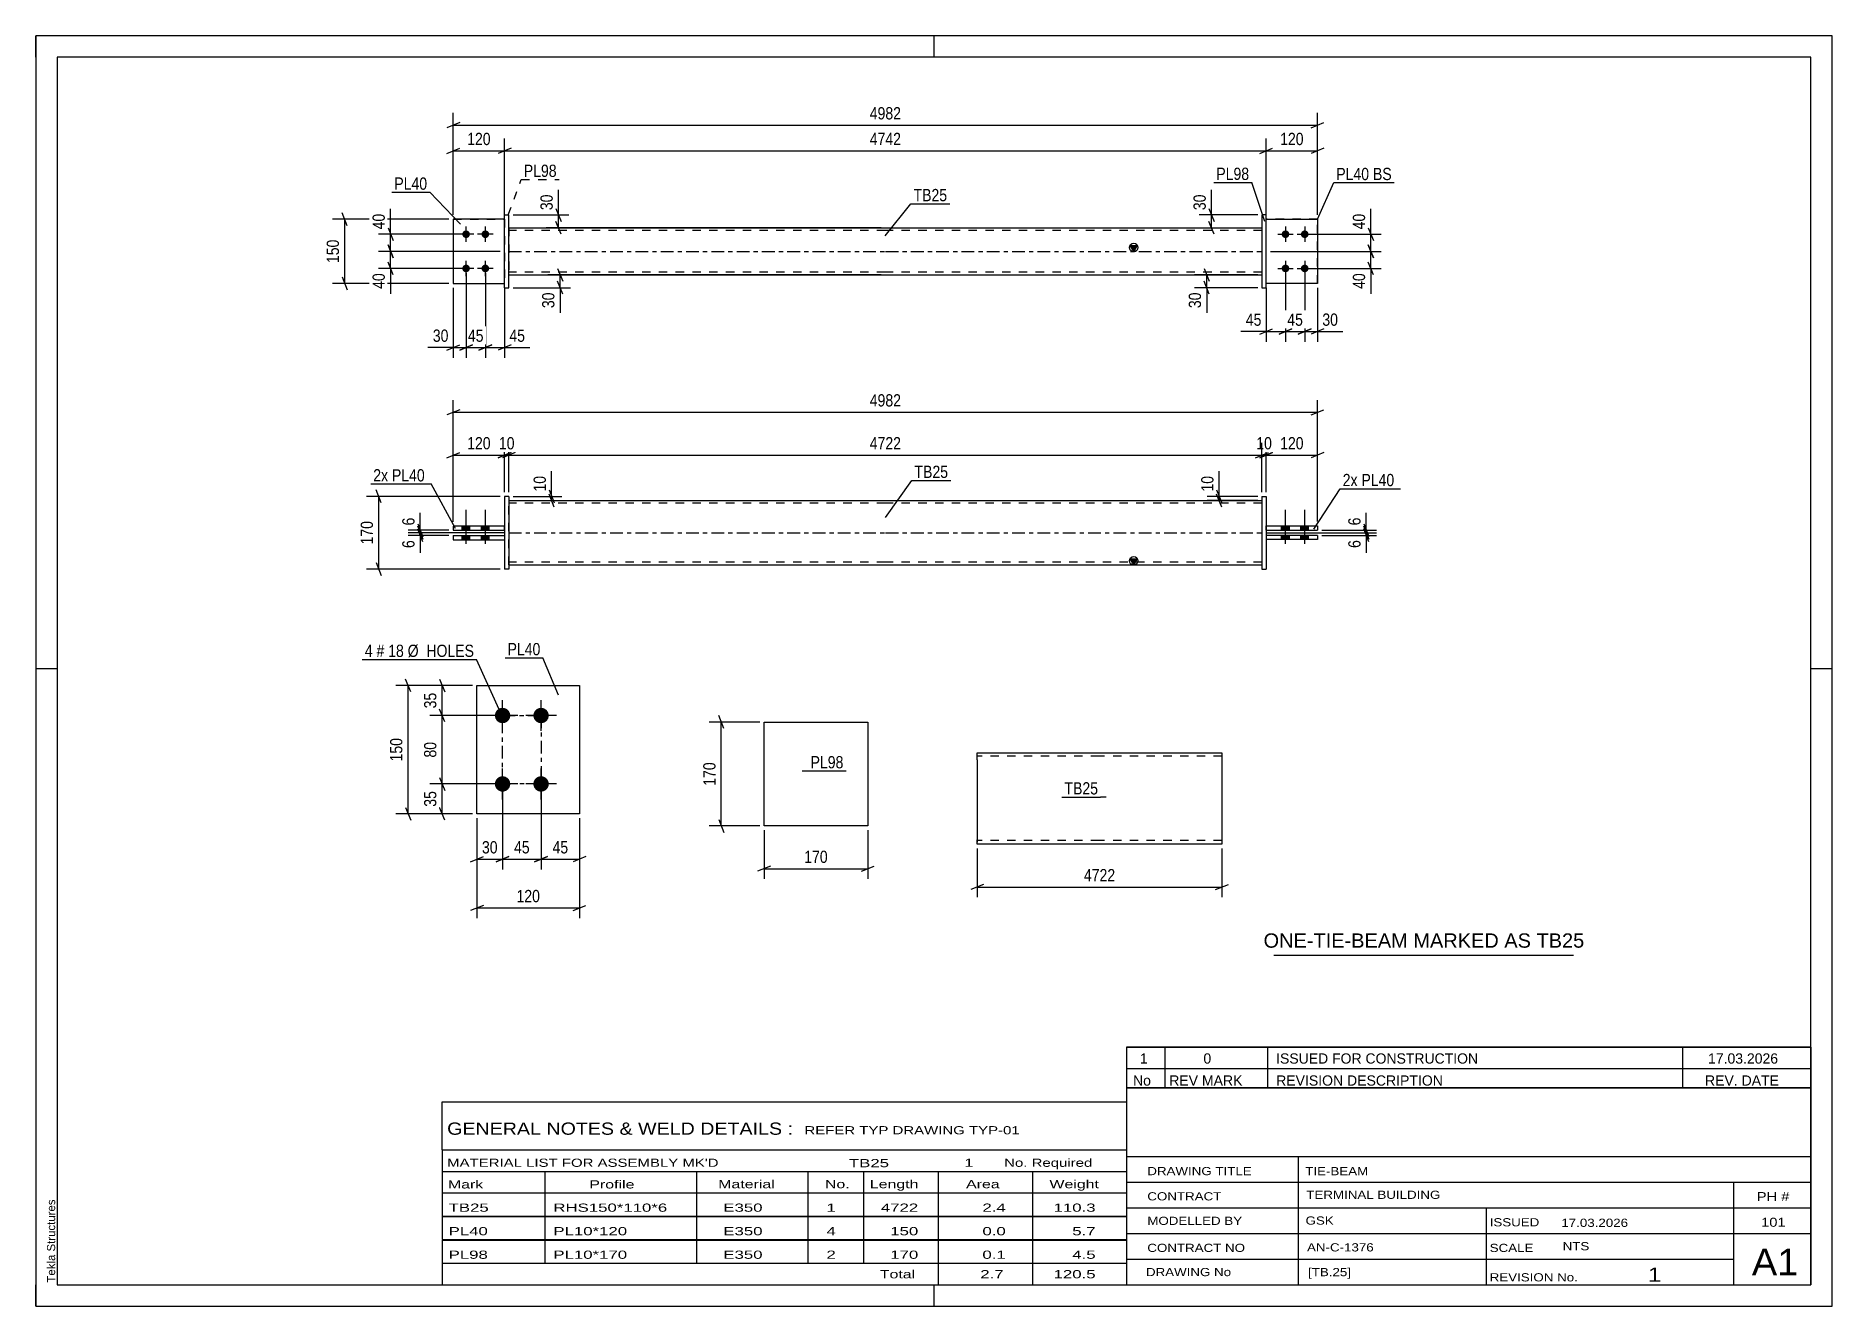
# Model space of a CAD drawing. Header units: millimetres. Extents: x 0 to 420, y 0 to 297.
import ezdxf

# ---------------------------------------------------------------- set-up
doc = ezdxf.new("R2010")
doc.units = ezdxf.units.MM
doc.linetypes.add('DXK_LINE_DOT2', pattern=[3.9198, 1.9599, -1.9599])
doc.linetypes.add('DXK_LINE_DOT3', pattern=[5.9187, 2.979, -0.9799, 0.9799, -0.9799])
doc.styles.add('Arial', font='ARIAL.TTF', dxfattribs={"height": 0.2})
doc.styles.add('Arial Narrow', font='ARIALN.TTF', dxfattribs={"height": 0.2})

# ---------------------------------------------------------------- blocks, each defined once
blk = doc.blocks.new('Unknown-585763447-1163')
at = {"color": 5, "linetype": 'Continuous'}
for p, q in [((420, 297), (0, 297)), ((0, 297), (0, 0)), ((0, 292), (0, 297)), ((210, 292), (210, 297)), ((420, 0), (420, 297)), ((415, 292), (5, 292)), ((5, 292), (5, 5)), ((415, 5), (415, 292)), ((5, 149), (0, 149)), ((420, 149), (415, 149)), ((0, 0), (0, 5)), ((5, 5), (415, 5)), ((210, 0), (210, 5)), ((0, 0), (420, 0))]:
    blk.add_line(p, q, dxfattribs=at)
at = {"color": 174, "linetype": 'Continuous', "style": 'Arial'}
blk.add_text('Tekla Structures', height=1.9102, rotation=90, dxfattribs=at).set_placement((4.5, 5.5))
blk = doc.blocks.new('Bolt-585763447-2068 - 2061')
at = {"linetype": 'Continuous'}
for points in [[(99.69, 181.4), (101.49, 181.4), (101.49, 182.4), (99.69, 182.4)], [(99.69, 181.4), (101.49, 181.4), (101.49, 182.4), (99.69, 182.4)], [(104.19, 181.4), (105.99, 181.4), (105.99, 182.4), (104.19, 182.4)], [(104.19, 181.4), (105.99, 181.4), (105.99, 182.4), (104.19, 182.4)], [(99.69, 179.2), (101.49, 179.2), (101.49, 180.2), (99.69, 180.2)], [(99.69, 179.2), (101.49, 179.2), (101.49, 180.2), (99.69, 180.2)], [(104.19, 179.2), (105.99, 179.2), (105.99, 180.2), (104.19, 180.2)], [(104.19, 179.2), (105.99, 179.2), (105.99, 180.2), (104.19, 180.2)]]:
    blk.add_hatch(color=1, dxfattribs=at).paths.add_polyline_path(points)
at = {"color": 1, "linetype": 'Continuous'}
for p, q in [((100.59, 178.2), (100.59, 186.2)), ((100.59, 178.2), (100.59, 186.2)), ((105.09, 178.2), (105.09, 186.2)), ((105.09, 178.2), (105.09, 186.2)), ((99.69, 181.4), (99.69, 182.4)), ((99.69, 181.4), (99.69, 182.4)), ((101.49, 181.4), (101.49, 182.4)), ((101.49, 181.4), (101.49, 182.4)), ((104.19, 181.4), (104.19, 182.4)), ((104.19, 181.4), (104.19, 182.4)), ((105.99, 181.4), (105.99, 182.4)), ((105.99, 181.4), (105.99, 182.4)), ((99.69, 179.2), (99.69, 180.2)), ((99.69, 179.2), (99.69, 180.2)), ((101.49, 179.2), (101.49, 180.2)), ((101.49, 179.2), (101.49, 180.2)), ((104.19, 179.2), (104.19, 180.2)), ((104.19, 179.2), (104.19, 180.2)), ((105.99, 179.2), (105.99, 180.2)), ((105.99, 179.2), (105.99, 180.2))]:
    blk.add_line(p, q, dxfattribs=at)
blk = doc.blocks.new('Part-585763447-2085 - 2061')
at = {"color": 2, "linetype": 'Continuous'}
for p, q in [((286.69, 189.34), (286.69, 172.34)), ((286.69, 189.34), (287.69, 189.34)), ((287.69, 189.34), (287.69, 172.34)), ((286.69, 172.34), (287.69, 172.34))]:
    blk.add_line(p, q, dxfattribs=at)
blk = doc.blocks.new('Part-585763447-2077 - 2061')
at = {"color": 2, "linetype": 'Continuous'}
for p, q in [((97.59, 182.4), (97.59, 181.4)), ((109.59, 182.4), (97.59, 182.4)), ((97.59, 181.4), (109.59, 181.4))]:
    blk.add_line(p, q, dxfattribs=at)
at = {"color": 7, "linetype": 'DXK_LINE_DOT2'}
blk.add_line((109.59, 181.4), (109.59, 182.4), dxfattribs=at)
blk = doc.blocks.new('Bolt-585763447-2069 - 2061')
at = {"linetype": 'Continuous'}
for points in [[(293.09, 182.42), (291.29, 182.42), (291.29, 181.42), (293.09, 181.42)], [(293.09, 182.42), (291.29, 182.42), (291.29, 181.42), (293.09, 181.42)], [(297.59, 182.42), (295.79, 182.42), (295.79, 181.42), (297.59, 181.42)], [(297.59, 182.42), (295.79, 182.42), (295.79, 181.42), (297.59, 181.42)], [(293.09, 180.22), (291.29, 180.22), (291.29, 179.22), (293.09, 179.22)], [(293.09, 180.22), (291.29, 180.22), (291.29, 179.22), (293.09, 179.22)], [(297.59, 180.22), (295.79, 180.22), (295.79, 179.22), (297.59, 179.22)], [(297.59, 180.22), (295.79, 180.22), (295.79, 179.22), (297.59, 179.22)]]:
    blk.add_hatch(color=1, dxfattribs=at).paths.add_polyline_path(points)
at = {"color": 1, "linetype": 'Continuous'}
for p, q in [((292.19, 178.22), (292.19, 186.22)), ((292.19, 178.22), (292.19, 186.22)), ((296.69, 178.22), (296.69, 186.22)), ((296.69, 178.22), (296.69, 186.22)), ((291.29, 181.42), (291.29, 182.42)), ((291.29, 181.42), (291.29, 182.42)), ((293.09, 181.42), (293.09, 182.42)), ((293.09, 181.42), (293.09, 182.42)), ((295.79, 181.42), (295.79, 182.42)), ((295.79, 181.42), (295.79, 182.42)), ((297.59, 181.42), (297.59, 182.42)), ((297.59, 181.42), (297.59, 182.42)), ((291.29, 179.22), (291.29, 180.22)), ((291.29, 179.22), (291.29, 180.22)), ((293.09, 179.22), (293.09, 180.22)), ((293.09, 179.22), (293.09, 180.22)), ((295.79, 179.22), (295.79, 180.22)), ((295.79, 179.22), (295.79, 180.22)), ((297.59, 179.22), (297.59, 180.22)), ((297.59, 179.22), (297.59, 180.22))]:
    blk.add_line(p, q, dxfattribs=at)
blk = doc.blocks.new('Part-585763447-2072 - 2061')
at = {"color": 2, "linetype": 'Continuous'}
for p, q in [((110.59, 189.34), (109.59, 189.34)), ((109.59, 189.34), (109.59, 172.34)), ((110.59, 189.34), (110.59, 172.34)), ((110.59, 172.34), (109.59, 172.34))]:
    blk.add_line(p, q, dxfattribs=at)
blk = doc.blocks.new('Part-585763447-2090 - 2061')
at = {"color": 2, "linetype": 'Continuous'}
for p, q in [((287.69, 182.42), (299.69, 182.42)), ((287.69, 181.42), (299.69, 181.42)), ((299.69, 182.42), (299.69, 181.42))]:
    blk.add_line(p, q, dxfattribs=at)
at = {"color": 7, "linetype": 'DXK_LINE_DOT2'}
blk.add_line((287.69, 181.42), (287.69, 182.42), dxfattribs=at)
blk = doc.blocks.new('Part-585763447-2082 - 2061')
at = {"color": 2, "linetype": 'Continuous'}
for p, q in [((97.59, 180.2), (97.59, 179.2)), ((97.59, 180.2), (109.59, 180.2)), ((97.59, 179.2), (109.59, 179.2))]:
    blk.add_line(p, q, dxfattribs=at)
at = {"color": 7, "linetype": 'DXK_LINE_DOT2'}
blk.add_line((109.59, 180.2), (109.59, 179.2), dxfattribs=at)
blk = doc.blocks.new('Part-585763447-2095 - 2061')
at = {"color": 2, "linetype": 'Continuous'}
for p, q in [((299.69, 180.22), (287.69, 180.22)), ((299.69, 179.22), (287.69, 179.22)), ((299.69, 180.22), (299.69, 179.22))]:
    blk.add_line(p, q, dxfattribs=at)
at = {"color": 7, "linetype": 'DXK_LINE_DOT2'}
blk.add_line((287.69, 180.22), (287.69, 179.22), dxfattribs=at)
blk = doc.blocks.new('Part-585763447-2100 - 2061')
at = {"linetype": 'Continuous'}
blk.add_hatch(color=2, dxfattribs=at).paths.add_polyline_path([(256.69, 173.34), (255.89, 174.74), (257.49, 174.74)])
at = {"color": 2, "linetype": 'Continuous'}
for p, q in [((110.59, 188.34), (198.59, 188.34)), ((198.69, 188.34), (286.69, 188.34)), ((110.59, 173.34), (198.59, 173.34)), ((198.69, 173.34), (286.69, 173.34)), ((256.69, 173.34), (255.89, 174.74)), ((255.89, 174.74), (257.49, 174.74)), ((257.49, 174.74), (256.69, 173.34))]:
    blk.add_line(p, q, dxfattribs=at)
at = {"color": 7, "linetype": 'DXK_LINE_DOT2'}
for p, q in [((110.59, 173.34), (110.59, 188.34)), ((198.59, 187.74), (110.59, 187.74)), ((286.69, 187.74), (198.69, 187.74)), ((286.69, 188.34), (286.69, 173.34)), ((198.59, 173.94), (110.59, 173.94)), ((286.69, 173.94), (198.69, 173.94))]:
    blk.add_line(p, q, dxfattribs=at)
at = {"color": 7, "linetype": 'DXK_LINE_DOT3'}
for p, q in [((110.59, 180.84), (198.59, 180.84)), ((198.69, 180.84), (286.69, 180.84))]:
    blk.add_line(p, q, dxfattribs=at)
at = {"color": 2, "linetype": 'Continuous'}
blk.add_circle((256.69, 174.24), 1, dxfattribs=at)
blk = doc.blocks.new('Bolt-585763447-1722 - 1718')
at = {"linetype": 'Continuous'}
for points in [[(100.59, 249.73, -1), (100.59, 251.53, -1)], [(105.09, 249.73, -1), (105.09, 251.53, -1)], [(100.59, 241.73, -1), (100.59, 243.53, -1)], [(105.09, 241.73, -1), (105.09, 243.53, -1)]]:
    blk.add_hatch(color=1, dxfattribs=at).paths.add_polyline_path(points)
at = {"color": 1, "linetype": 'Continuous'}
for p, q in [((100.59, 248.83), (100.59, 252.43)), ((105.09, 248.83), (105.09, 252.43)), ((102.39, 250.63), (98.79, 250.63)), ((106.89, 250.63), (103.29, 250.63)), ((100.59, 240.83), (100.59, 244.43)), ((105.09, 240.83), (105.09, 244.43)), ((102.39, 242.63), (98.79, 242.63)), ((106.89, 242.63), (103.29, 242.63))]:
    blk.add_line(p, q, dxfattribs=at)
blk = doc.blocks.new('Bolt-585763447-1723 - 1718')
at = {"linetype": 'Continuous'}
for points in [[(292.19, 251.53, -1), (292.19, 249.73, -1)], [(296.69, 251.53, -1), (296.69, 249.73, -1)], [(292.19, 243.53, -1), (292.19, 241.73, -1)], [(296.69, 243.53, -1), (296.69, 241.73, -1)]]:
    blk.add_hatch(color=1, dxfattribs=at).paths.add_polyline_path(points)
at = {"color": 1, "linetype": 'Continuous'}
for p, q in [((292.19, 252.43), (292.19, 248.83)), ((296.69, 252.43), (296.69, 248.83)), ((290.39, 250.63), (293.99, 250.63)), ((294.89, 250.63), (298.49, 250.63)), ((292.19, 244.43), (292.19, 240.83)), ((296.69, 244.43), (296.69, 240.83)), ((290.39, 242.63), (293.99, 242.63)), ((294.89, 242.63), (298.49, 242.63))]:
    blk.add_line(p, q, dxfattribs=at)
blk = doc.blocks.new('Part-585763447-1728 - 1718')
at = {"color": 2, "linetype": 'Continuous'}
for p, q in [((109.59, 238.13), (109.59, 255.13)), ((109.59, 255.13), (110.59, 255.13)), ((110.59, 238.13), (110.59, 255.13)), ((109.59, 238.13), (110.59, 238.13))]:
    blk.add_line(p, q, dxfattribs=at)
blk = doc.blocks.new('Part-585763447-1733 - 1718')
at = {"color": 2, "linetype": 'Continuous'}
for p, q in [((97.59, 254.13), (97.59, 239.13)), ((109.59, 254.13), (97.59, 254.13)), ((97.59, 239.13), (109.59, 239.13))]:
    blk.add_line(p, q, dxfattribs=at)
at = {"color": 7, "linetype": 'DXK_LINE_DOT2'}
blk.add_line((109.59, 239.13), (109.59, 254.13), dxfattribs=at)
blk = doc.blocks.new('Part-585763447-1734 - 1718')
at = {"color": 7, "linetype": 'DXK_LINE_DOT2'}
for p, q in [((97.59, 254.13), (97.59, 239.13)), ((97.59, 254.13), (109.59, 254.13)), ((109.59, 254.13), (109.59, 239.13)), ((97.59, 239.13), (109.59, 239.13))]:
    blk.add_line(p, q, dxfattribs=at)
blk = doc.blocks.new('Part-585763447-1739 - 1718')
at = {"color": 2, "linetype": 'Continuous'}
for p, q in [((286.69, 255.13), (286.69, 238.13)), ((287.69, 255.13), (286.69, 255.13)), ((287.69, 238.13), (287.69, 255.13)), ((286.69, 238.13), (287.69, 238.13))]:
    blk.add_line(p, q, dxfattribs=at)
blk = doc.blocks.new('Part-585763447-1764 - 1718')
at = {"color": 2, "linetype": 'Continuous'}
for p, q in [((287.69, 254.13), (299.69, 254.13)), ((299.69, 254.13), (299.69, 239.13)), ((299.69, 239.13), (287.69, 239.13))]:
    blk.add_line(p, q, dxfattribs=at)
at = {"color": 7, "linetype": 'DXK_LINE_DOT2'}
blk.add_line((287.69, 239.13), (287.69, 254.13), dxfattribs=at)
blk = doc.blocks.new('Part-585763447-1769 - 1718')
at = {"color": 7, "linetype": 'DXK_LINE_DOT2'}
for p, q in [((299.69, 254.13), (287.69, 254.13)), ((287.69, 239.13), (287.69, 254.13)), ((299.69, 239.13), (299.69, 254.13)), ((299.69, 239.13), (287.69, 239.13))]:
    blk.add_line(p, q, dxfattribs=at)
blk = doc.blocks.new('Part-585763447-1774 - 1718')
at = {"linetype": 'Continuous'}
blk.add_hatch(color=2, dxfattribs=at).paths.add_polyline_path([(256.69, 246.63), (255.89, 248.03), (257.49, 248.03)])
at = {"color": 2, "linetype": 'Continuous'}
for p, q in [((110.59, 252.13), (198.59, 252.13)), ((198.69, 252.13), (286.69, 252.13)), ((256.69, 246.63), (255.89, 248.03)), ((255.89, 248.03), (257.49, 248.03)), ((257.49, 248.03), (256.69, 246.63)), ((110.59, 241.13), (198.59, 241.13)), ((198.69, 241.13), (286.69, 241.13))]:
    blk.add_line(p, q, dxfattribs=at)
at = {"color": 7, "linetype": 'DXK_LINE_DOT2'}
for p, q in [((110.59, 252.13), (110.59, 241.13)), ((286.69, 252.13), (286.69, 241.13)), ((198.59, 251.53), (110.59, 251.53)), ((286.69, 251.53), (198.69, 251.53)), ((198.59, 241.73), (110.59, 241.73)), ((286.69, 241.73), (198.69, 241.73))]:
    blk.add_line(p, q, dxfattribs=at)
at = {"color": 7, "linetype": 'DXK_LINE_DOT3'}
for p, q in [((110.59, 246.63), (198.59, 246.63)), ((198.69, 246.63), (286.69, 246.63))]:
    blk.add_line(p, q, dxfattribs=at)
at = {"color": 2, "linetype": 'Continuous'}
blk.add_circle((256.69, 247.53), 1, dxfattribs=at)
blk = doc.blocks.new('Part-585763447-1429 - 1401')
at = {"color": 2, "linetype": 'Continuous'}
for p, q in [((220.1, 127.69), (220.1, 129.4)), ((220.1, 129.4), (248.67, 129.4)), ((220.1, 127.69), (220.1, 109.03)), ((248.77, 129.4), (277.34, 129.4)), ((277.34, 129.4), (277.34, 129.27)), ((277.34, 129.27), (277.34, 127.69)), ((277.34, 127.69), (277.34, 107.98)), ((220.1, 108.11), (220.1, 109.03)), ((220.1, 107.98), (220.1, 108.11)), ((248.67, 107.98), (220.1, 107.98)), ((277.34, 107.98), (248.77, 107.98))]:
    blk.add_line(p, q, dxfattribs=at)
at = {"color": 7, "linetype": 'DXK_LINE_DOT2'}
for p, q in [((248.67, 128.55), (220.1, 128.55)), ((277.34, 128.55), (248.77, 128.55)), ((277.34, 128.9), (277.34, 127.69)), ((220.1, 109.03), (220.1, 108.48)), ((220.1, 108.83), (220.1, 108.9)), ((248.67, 108.83), (220.1, 108.83)), ((277.34, 108.83), (248.77, 108.83)), ((277.34, 108.9), (277.34, 109.03)), ((277.34, 108.83), (277.34, 108.9)), ((277.34, 108.83), (277.34, 108.9))]:
    blk.add_line(p, q, dxfattribs=at)
blk = doc.blocks.new('Bolt-585763447-1556 - 1494')
at = {"linetype": 'Continuous'}
for points in [[(109.12, 136.29, -1), (109.12, 139.89, -1)], [(118.12, 136.29, -1), (118.12, 139.89, -1)], [(109.12, 120.29, -1), (109.12, 123.89, -1)], [(118.12, 120.29, -1), (118.12, 123.89, -1)]]:
    blk.add_hatch(color=1, dxfattribs=at).paths.add_polyline_path(points)
at = {"color": 1, "linetype": 'Continuous'}
for p, q in [((109.12, 134.49), (109.12, 141.69)), ((118.12, 134.49), (118.12, 141.69)), ((112.72, 138.09), (105.52, 138.09)), ((121.72, 138.09), (114.52, 138.09)), ((112.72, 122.09), (105.52, 122.09)), ((109.12, 118.49), (109.12, 125.69)), ((121.72, 122.09), (114.52, 122.09)), ((118.12, 118.49), (118.12, 125.69))]:
    blk.add_line(p, q, dxfattribs=at)
blk = doc.blocks.new('Part-585763447-1571 - 1494')
at = {"color": 2, "linetype": 'Continuous'}
for p, q in [((103.12, 115.09), (103.12, 145.09)), ((103.12, 145.09), (127.12, 145.09)), ((127.12, 145.09), (127.12, 115.09)), ((127.12, 115.09), (103.12, 115.09))]:
    blk.add_line(p, q, dxfattribs=at)
blk = doc.blocks.new('Part-585763447-1474 - 1458')
at = {"color": 2, "linetype": 'Continuous'}
for p, q in [((170.26, 136.56), (194.54, 136.56)), ((170.26, 112.27), (170.26, 136.56)), ((194.54, 136.56), (194.54, 112.27)), ((194.54, 112.27), (170.26, 112.27))]:
    blk.add_line(p, q, dxfattribs=at)
blk = doc.blocks.new('Rectangle-585763447-1705 - 1494')
at = {"color": 1, "linetype": 'DXK_LINE_DOT3'}
blk.add_lwpolyline([(109.12, 138.09), (118.12, 138.09), (118.12, 122.09), (109.12, 122.09), (109.12, 138.09)], close=True, dxfattribs=at)
blk = doc.blocks.new('StraightDimension-585763447-2163 - 2061')
at = {"color": 7, "linetype": 'Continuous'}
for p, q in [((97.59, 183.4), (97.59, 211.85)), ((299.69, 183.42), (299.69, 211.85)), ((99.09, 209.6), (96.09, 208.4)), ((97.59, 209), (299.69, 209)), ((298.19, 208.4), (301.19, 209.6))]:
    blk.add_line(p, q, dxfattribs=at)
at = {"color": 0}
blk.add_wipeout([(202.89, 209.75), (202.89, 213.95), (194.38, 213.95), (194.38, 209.75)], dxfattribs=at)
at = {"color": 3, "style": 'Arial Narrow'}
blk.add_text('4982', height=2.863, dxfattribs=at).set_placement((194.98, 210.35))
blk = doc.blocks.new('StraightDimension-585763447-2146 - 2061')
at = {"color": 7, "linetype": 'Continuous'}
for p, q in [((287.69, 180.84), (313.49, 180.84)), ((300.69, 181.42), (313.49, 181.42)), ((310.49, 182.92), (311.69, 179.92)), ((311.69, 179.34), (310.49, 182.34)), ((311.09, 180.84), (311.09, 181.42))]:
    blk.add_line(p, q, dxfattribs=at)
at = {"color": 0}
blk.add_wipeout([(310.34, 184.98), (306.14, 184.98), (306.14, 181.95), (310.34, 181.95)], dxfattribs=at)
at = {"color": 7, "linetype": 'Continuous'}
blk.add_line((311.09, 181.42), (311.09, 185.5), dxfattribs=at)
blk.add_line((311.09, 181.42), (311.09, 185.5), dxfattribs=at)
at = {"color": 3, "style": 'Arial Narrow'}
blk.add_text('6', height=2.86, rotation=90.0002, dxfattribs=at).set_placement((309.74, 182.55))
blk = doc.blocks.new('StraightDimension-585763447-2746 - 2061')
at = {"color": 7, "linetype": 'Continuous'}
for p, q in [((287.69, 190.34), (287.69, 201.83)), ((299.69, 183.42), (299.69, 201.83)), ((286.19, 198.38), (289.19, 199.58)), ((287.69, 198.98), (299.69, 198.98)), ((301.19, 199.58), (298.19, 198.38))]:
    blk.add_line(p, q, dxfattribs=at)
at = {"color": 0}
blk.add_wipeout([(297.03, 199.73), (297.03, 203.93), (290.34, 203.93), (290.34, 199.73)], dxfattribs=at)
at = {"color": 3, "style": 'Arial Narrow'}
blk.add_text('120', height=2.863, dxfattribs=at).set_placement((290.94, 200.33))
blk = doc.blocks.new('StraightDimension-585763447-2750 - 2061')
at = {"color": 7, "linetype": 'Continuous'}
for p, q in [((97.59, 183.4), (97.59, 201.83)), ((109.59, 190.34), (109.59, 201.83)), ((96.09, 198.38), (99.09, 199.58)), ((97.59, 198.98), (109.59, 198.98)), ((111.09, 199.58), (108.09, 198.38))]:
    blk.add_line(p, q, dxfattribs=at)
at = {"color": 0}
blk.add_wipeout([(106.93, 199.73), (106.93, 203.93), (100.24, 203.93), (100.24, 199.73)], dxfattribs=at)
at = {"color": 3, "style": 'Arial Narrow'}
blk.add_text('120', height=2.863, dxfattribs=at).set_placement((100.84, 200.33))
blk = doc.blocks.new('StraightDimension-585763447-2109 - 2061')
at = {"color": 7, "linetype": 'Continuous'}
for p, q in [((108.59, 189.34), (77.31, 189.34)), ((80.76, 187.84), (79.56, 190.84)), ((80.16, 172.34), (80.16, 189.34)), ((108.59, 172.34), (77.31, 172.34)), ((79.56, 173.84), (80.76, 170.84))]:
    blk.add_line(p, q, dxfattribs=at)
at = {"color": 0}
blk.add_wipeout([(79.41, 184.18), (75.21, 184.18), (75.21, 177.49), (79.41, 177.49)], dxfattribs=at)
at = {"color": 3, "style": 'Arial Narrow'}
blk.add_text('170', height=2.863, rotation=90.0002, dxfattribs=at).set_placement((78.81, 178.09))
blk = doc.blocks.new('StraightDimension-585763447-2120 - 2061')
at = {"color": 7, "linetype": 'Continuous'}
for p, q in [((285.69, 189.34), (273.84, 189.34)), ((276.09, 190.84), (277.29, 187.84)), ((277.29, 186.84), (276.09, 189.84)), ((276.69, 188.34), (276.69, 189.34)), ((285.69, 188.34), (273.84, 188.34))]:
    blk.add_line(p, q, dxfattribs=at)
at = {"color": 0}
blk.add_wipeout([(275.94, 194.72), (271.74, 194.72), (271.74, 189.86), (275.94, 189.86)], dxfattribs=at)
at = {"color": 7, "linetype": 'Continuous'}
blk.add_line((276.69, 189.34), (276.69, 195.24), dxfattribs=at)
blk.add_line((276.69, 189.34), (276.69, 195.24), dxfattribs=at)
at = {"color": 3, "style": 'Arial Narrow'}
blk.add_text('10', height=2.863, rotation=90.0002, dxfattribs=at).set_placement((275.34, 190.46))
blk = doc.blocks.new('StraightDimension-585763447-2130 - 2061')
at = {"color": 7, "linetype": 'Continuous'}
for p, q in [((287.69, 180.84), (313.49, 180.84)), ((310.49, 182.34), (311.69, 179.34)), ((311.69, 178.72), (310.49, 181.72)), ((311.09, 180.22), (311.09, 180.84)), ((300.69, 180.22), (313.49, 180.22))]:
    blk.add_line(p, q, dxfattribs=at)
at = {"color": 0}
blk.add_wipeout([(310.34, 179.7), (306.14, 179.7), (306.14, 176.67), (310.34, 176.67)], dxfattribs=at)
at = {"color": 7, "linetype": 'Continuous'}
blk.add_line((311.09, 180.22), (311.09, 176.14), dxfattribs=at)
blk.add_line((311.09, 180.22), (311.09, 176.14), dxfattribs=at)
at = {"color": 3, "style": 'Arial Narrow'}
blk.add_text('6', height=2.86, rotation=90.0002, dxfattribs=at).set_placement((309.74, 177.27))
blk = doc.blocks.new('StraightDimension-585763447-2174 - 2061')
at = {"color": 7, "linetype": 'Continuous'}
for p, q in [((109.59, 180.84), (87.03, 180.84)), ((89.28, 182.34), (90.48, 179.34)), ((90.48, 178.7), (89.28, 181.7)), ((89.88, 180.2), (89.88, 180.84)), ((96.59, 180.2), (87.03, 180.2))]:
    blk.add_line(p, q, dxfattribs=at)
at = {"color": 0}
blk.add_wipeout([(89.13, 179.68), (84.93, 179.68), (84.93, 176.65), (89.13, 176.65)], dxfattribs=at)
at = {"color": 7, "linetype": 'Continuous'}
blk.add_line((89.88, 180.2), (89.88, 176.12), dxfattribs=at)
blk.add_line((89.88, 180.2), (89.88, 176.12), dxfattribs=at)
at = {"color": 3, "style": 'Arial Narrow'}
blk.add_text('6', height=2.86, rotation=90.0002, dxfattribs=at).set_placement((88.53, 177.25))
blk = doc.blocks.new('StraightDimension-585763447-2254 - 2061')
at = {"color": 7, "linetype": 'Continuous'}
for p, q in [((111.59, 189.34), (122.99, 189.34)), ((119.99, 190.84), (121.19, 187.84)), ((121.19, 186.84), (119.99, 189.84)), ((120.59, 188.34), (120.59, 189.34)), ((111.59, 188.34), (122.99, 188.34))]:
    blk.add_line(p, q, dxfattribs=at)
at = {"color": 0}
blk.add_wipeout([(119.84, 194.72), (115.64, 194.72), (115.64, 189.86), (119.84, 189.86)], dxfattribs=at)
at = {"color": 7, "linetype": 'Continuous'}
blk.add_line((120.59, 189.34), (120.59, 195.24), dxfattribs=at)
blk.add_line((120.59, 189.34), (120.59, 195.24), dxfattribs=at)
at = {"color": 3, "style": 'Arial Narrow'}
blk.add_text('10', height=2.863, rotation=90.0002, dxfattribs=at).set_placement((119.24, 190.46))
blk = doc.blocks.new('StraightDimension-585763447-2190 - 2061')
at = {"color": 7, "linetype": 'Continuous'}
for p, q in [((96.59, 181.4), (87.03, 181.4)), ((109.59, 180.84), (87.03, 180.84)), ((89.28, 182.9), (90.48, 179.9)), ((90.48, 179.34), (89.28, 182.34)), ((89.88, 180.84), (89.88, 181.4))]:
    blk.add_line(p, q, dxfattribs=at)
at = {"color": 0}
blk.add_wipeout([(89.13, 184.96), (84.93, 184.96), (84.93, 181.93), (89.13, 181.93)], dxfattribs=at)
at = {"color": 7, "linetype": 'Continuous'}
blk.add_line((89.88, 181.4), (89.88, 185.48), dxfattribs=at)
blk.add_line((89.88, 181.4), (89.88, 185.48), dxfattribs=at)
at = {"color": 3, "style": 'Arial Narrow'}
blk.add_text('6', height=2.86, rotation=90.0002, dxfattribs=at).set_placement((88.53, 182.53))
blk = doc.blocks.new('StraightDimension-585763447-2747 - 2061')
at = {"color": 7, "linetype": 'Continuous'}
for p, q in [((286.69, 190.34), (286.69, 201.83)), ((287.69, 190.34), (287.69, 201.83)), ((285.19, 198.38), (288.19, 199.58)), ((289.19, 199.58), (286.19, 198.38)), ((286.69, 198.98), (287.69, 198.98))]:
    blk.add_line(p, q, dxfattribs=at)
at = {"color": 0}
blk.add_wipeout([(289.62, 199.73), (289.62, 203.93), (284.76, 203.93), (284.76, 199.73)], dxfattribs=at)
at = {"color": 3, "style": 'Arial Narrow'}
blk.add_text('10', height=2.863, dxfattribs=at).set_placement((285.36, 200.33))
blk = doc.blocks.new('StraightDimension-585763447-2748 - 2061')
at = {"color": 7, "linetype": 'Continuous'}
for p, q in [((110.59, 190.34), (110.59, 201.83)), ((286.69, 190.34), (286.69, 201.83)), ((112.09, 199.58), (109.09, 198.38)), ((110.59, 198.98), (286.69, 198.98)), ((285.19, 198.38), (288.19, 199.58))]:
    blk.add_line(p, q, dxfattribs=at)
at = {"color": 0}
blk.add_wipeout([(202.89, 199.73), (202.89, 203.93), (194.38, 203.93), (194.38, 199.73)], dxfattribs=at)
at = {"color": 3, "style": 'Arial Narrow'}
blk.add_text('4722', height=2.863, dxfattribs=at).set_placement((194.98, 200.33))
blk = doc.blocks.new('StraightDimension-585763447-2749 - 2061')
at = {"color": 7, "linetype": 'Continuous'}
for p, q in [((109.59, 190.34), (109.59, 201.83)), ((110.59, 190.34), (110.59, 201.83)), ((108.09, 198.38), (111.09, 199.58)), ((112.09, 199.58), (109.09, 198.38)), ((109.59, 198.98), (110.59, 198.98))]:
    blk.add_line(p, q, dxfattribs=at)
at = {"color": 0}
blk.add_wipeout([(112.52, 199.73), (112.52, 203.93), (107.66, 203.93), (107.66, 199.73)], dxfattribs=at)
at = {"color": 3, "style": 'Arial Narrow'}
blk.add_text('10', height=2.863, dxfattribs=at).set_placement((108.26, 200.33))
blk = doc.blocks.new('StraightDimension-585763447-1979 - 1718')
at = {"color": 7, "linetype": 'Continuous'}
for p, q in [((311.55, 248.13), (312.75, 245.13)), ((288.69, 246.63), (314.55, 246.63)), ((312.75, 241.13), (311.55, 244.13)), ((312.15, 242.63), (312.15, 246.63)), ((297.69, 242.63), (314.55, 242.63))]:
    blk.add_line(p, q, dxfattribs=at)
at = {"color": 0}
blk.add_wipeout([(311.4, 242.11), (307.2, 242.11), (307.2, 237.25), (311.4, 237.25)], dxfattribs=at)
at = {"color": 7, "linetype": 'Continuous'}
blk.add_line((312.15, 242.63), (312.15, 236.72), dxfattribs=at)
blk.add_line((312.15, 242.63), (312.15, 236.72), dxfattribs=at)
at = {"color": 3, "style": 'Arial Narrow'}
blk.add_text('40', height=2.863, rotation=90.0002, dxfattribs=at).set_placement((310.8, 237.85))
blk = doc.blocks.new('StraightDimension-585763447-2033 - 1718')
at = {"color": 7, "linetype": 'Continuous'}
for p, q in [((292.19, 241.63), (292.19, 225.48)), ((287.69, 238.13), (287.69, 225.48)), ((286.19, 227.28), (289.19, 228.48)), ((287.69, 227.88), (292.19, 227.88)), ((293.69, 228.48), (290.69, 227.28))]:
    blk.add_line(p, q, dxfattribs=at)
at = {"color": 0}
blk.add_wipeout([(287.16, 228.63), (287.16, 232.83), (282.31, 232.83), (282.31, 228.63)], dxfattribs=at)
at = {"color": 7, "linetype": 'Continuous'}
blk.add_line((287.69, 227.88), (281.78, 227.88), dxfattribs=at)
blk.add_line((287.69, 227.88), (281.78, 227.88), dxfattribs=at)
at = {"color": 3, "style": 'Arial Narrow'}
blk.add_text('45', height=2.863, dxfattribs=at).set_placement((282.91, 229.23))
blk = doc.blocks.new('StraightDimension-585763447-1777 - 1718')
at = {"color": 7, "linetype": 'Continuous'}
for p, q in [((96.59, 254.13), (69.36, 254.13)), ((72.81, 252.63), (71.61, 255.63)), ((72.21, 239.13), (72.21, 254.13)), ((71.61, 240.63), (72.81, 237.63)), ((96.59, 239.13), (69.36, 239.13))]:
    blk.add_line(p, q, dxfattribs=at)
at = {"color": 0}
blk.add_wipeout([(71.46, 249.97), (67.26, 249.97), (67.26, 243.29), (71.46, 243.29)], dxfattribs=at)
at = {"color": 3, "style": 'Arial Narrow'}
blk.add_text('150', height=2.863, rotation=90.0002, dxfattribs=at).set_placement((70.86, 243.89))
blk = doc.blocks.new('StraightDimension-585763447-1797 - 1718')
at = {"color": 7, "linetype": 'Continuous'}
for p, q in [((96.09, 269.53), (99.09, 270.73)), ((97.59, 255.13), (97.59, 272.98)), ((97.59, 270.13), (109.59, 270.13)), ((111.09, 270.73), (108.09, 269.53)), ((109.59, 255.13), (109.59, 272.98))]:
    blk.add_line(p, q, dxfattribs=at)
at = {"color": 0}
blk.add_wipeout([(106.93, 270.88), (106.93, 275.08), (100.24, 275.08), (100.24, 270.88)], dxfattribs=at)
at = {"color": 3, "style": 'Arial Narrow'}
blk.add_text('120', height=2.863, dxfattribs=at).set_placement((100.84, 271.48))
blk = doc.blocks.new('StraightDimension-585763447-1816 - 1718')
at = {"color": 7, "linetype": 'Continuous'}
for p, q in [((111.09, 270.73), (108.09, 269.53)), ((109.59, 255.13), (109.59, 272.98)), ((109.59, 270.13), (287.69, 270.13)), ((286.19, 269.53), (289.19, 270.73)), ((287.69, 255.13), (287.69, 272.98))]:
    blk.add_line(p, q, dxfattribs=at)
at = {"color": 0}
blk.add_wipeout([(202.89, 270.88), (202.89, 275.08), (194.38, 275.08), (194.38, 270.88)], dxfattribs=at)
at = {"color": 3, "style": 'Arial Narrow'}
blk.add_text('4742', height=2.863, dxfattribs=at).set_placement((194.98, 271.48))
blk = doc.blocks.new('StraightDimension-585763447-1835 - 1718')
at = {"color": 7, "linetype": 'Continuous'}
for p, q in [((286.19, 269.53), (289.19, 270.73)), ((287.69, 255.13), (287.69, 272.98)), ((287.69, 270.13), (299.69, 270.13)), ((301.19, 270.73), (298.19, 269.53)), ((299.69, 255.13), (299.69, 272.98))]:
    blk.add_line(p, q, dxfattribs=at)
at = {"color": 0}
blk.add_wipeout([(297.03, 270.88), (297.03, 275.08), (290.34, 275.08), (290.34, 270.88)], dxfattribs=at)
at = {"color": 3, "style": 'Arial Narrow'}
blk.add_text('120', height=2.863, dxfattribs=at).set_placement((290.94, 271.48))
blk = doc.blocks.new('StraightDimension-585763447-1855 - 1718')
at = {"color": 7, "linetype": 'Continuous'}
for p, q in [((97.59, 255.13), (97.59, 278.98)), ((299.69, 255.13), (299.69, 278.98)), ((99.09, 276.73), (96.09, 275.53)), ((97.59, 276.13), (299.69, 276.13)), ((298.19, 275.53), (301.19, 276.73))]:
    blk.add_line(p, q, dxfattribs=at)
at = {"color": 0}
blk.add_wipeout([(202.89, 276.88), (202.89, 281.08), (194.38, 281.08), (194.38, 276.88)], dxfattribs=at)
at = {"color": 3, "style": 'Arial Narrow'}
blk.add_text('4982', height=2.863, dxfattribs=at).set_placement((194.98, 277.48))
blk = doc.blocks.new('StraightDimension-585763447-1939 - 1718')
at = {"color": 7, "linetype": 'Continuous'}
for p, q in [((82.33, 248.13), (83.53, 245.13)), ((108.59, 246.63), (80.08, 246.63)), ((83.53, 241.13), (82.33, 244.13)), ((82.93, 242.63), (82.93, 246.63)), ((99.59, 242.63), (80.08, 242.63))]:
    blk.add_line(p, q, dxfattribs=at)
at = {"color": 0}
blk.add_wipeout([(82.18, 242.11), (77.98, 242.11), (77.98, 237.25), (82.18, 237.25)], dxfattribs=at)
at = {"color": 7, "linetype": 'Continuous'}
blk.add_line((82.93, 242.63), (82.93, 236.72), dxfattribs=at)
blk.add_line((82.93, 242.63), (82.93, 236.72), dxfattribs=at)
at = {"color": 3, "style": 'Arial Narrow'}
blk.add_text('40', height=2.863, rotation=90.0002, dxfattribs=at).set_placement((81.58, 237.85))
blk = doc.blocks.new('StraightDimension-585763447-1875 - 1718')
at = {"color": 7, "linetype": 'Continuous'}
for p, q in [((105.09, 241.63), (105.09, 221.73)), ((109.59, 238.13), (109.59, 221.73)), ((103.59, 223.53), (106.59, 224.73)), ((105.09, 224.13), (109.59, 224.13)), ((111.09, 224.73), (108.09, 223.53))]:
    blk.add_line(p, q, dxfattribs=at)
at = {"color": 0}
blk.add_wipeout([(114.97, 224.88), (114.97, 229.08), (110.11, 229.08), (110.11, 224.88)], dxfattribs=at)
at = {"color": 7, "linetype": 'Continuous'}
blk.add_line((109.59, 224.13), (115.49, 224.13), dxfattribs=at)
blk.add_line((109.59, 224.13), (115.49, 224.13), dxfattribs=at)
at = {"color": 3, "style": 'Arial Narrow'}
blk.add_text('45', height=2.863, dxfattribs=at).set_placement((110.71, 225.48))
blk = doc.blocks.new('StraightDimension-585763447-1958 - 1718')
at = {"color": 7, "linetype": 'Continuous'}
for p, q in [((285.69, 241.13), (270.93, 241.13)), ((273.18, 242.63), (274.38, 239.63)), ((274.38, 236.63), (273.18, 239.63)), ((273.78, 238.13), (273.78, 241.13)), ((285.69, 238.13), (270.93, 238.13))]:
    blk.add_line(p, q, dxfattribs=at)
at = {"color": 0}
blk.add_wipeout([(273.03, 237.61), (268.83, 237.61), (268.83, 232.75), (273.03, 232.75)], dxfattribs=at)
at = {"color": 7, "linetype": 'Continuous'}
blk.add_line((273.78, 238.13), (273.78, 232.22), dxfattribs=at)
blk.add_line((273.78, 238.13), (273.78, 232.22), dxfattribs=at)
at = {"color": 3, "style": 'Arial Narrow'}
blk.add_text('30', height=2.863, rotation=90.0002, dxfattribs=at).set_placement((272.43, 233.35))
blk = doc.blocks.new('StraightDimension-585763447-1894 - 1718')
at = {"color": 7, "linetype": 'Continuous'}
for p, q in [((100.59, 241.63), (100.59, 221.73)), ((105.09, 241.63), (105.09, 221.73)), ((99.09, 223.53), (102.09, 224.73)), ((100.59, 224.13), (105.09, 224.13)), ((106.59, 224.73), (103.59, 223.53))]:
    blk.add_line(p, q, dxfattribs=at)
at = {"color": 0}
blk.add_wipeout([(105.27, 224.88), (105.27, 229.08), (100.41, 229.08), (100.41, 224.88)], dxfattribs=at)
at = {"color": 3, "style": 'Arial Narrow'}
blk.add_text('45', height=2.863, dxfattribs=at).set_placement((101.01, 225.48))
blk = doc.blocks.new('StraightDimension-585763447-1910 - 1718')
at = {"color": 7, "linetype": 'Continuous'}
for p, q in [((100.59, 241.63), (100.59, 221.73)), ((97.59, 238.13), (97.59, 221.73)), ((96.09, 223.53), (99.09, 224.73)), ((97.59, 224.13), (100.59, 224.13)), ((102.09, 224.73), (99.09, 223.53))]:
    blk.add_line(p, q, dxfattribs=at)
at = {"color": 0}
blk.add_wipeout([(97.06, 224.88), (97.06, 229.08), (92.21, 229.08), (92.21, 224.88)], dxfattribs=at)
at = {"color": 7, "linetype": 'Continuous'}
blk.add_line((97.59, 224.13), (91.68, 224.13), dxfattribs=at)
blk.add_line((97.59, 224.13), (91.68, 224.13), dxfattribs=at)
at = {"color": 3, "style": 'Arial Narrow'}
blk.add_text('30', height=2.863, dxfattribs=at).set_placement((92.81, 225.48))
blk = doc.blocks.new('StraightDimension-585763447-1930 - 1718')
at = {"color": 7, "linetype": 'Continuous'}
for p, q in [((197.64, 241.13), (119.73, 241.13)), ((121.98, 242.63), (123.18, 239.63)), ((123.18, 236.63), (121.98, 239.63)), ((122.58, 238.13), (122.58, 241.13)), ((111.59, 238.13), (124.98, 238.13))]:
    blk.add_line(p, q, dxfattribs=at)
at = {"color": 0}
blk.add_wipeout([(121.83, 237.61), (117.63, 237.61), (117.63, 232.75), (121.83, 232.75)], dxfattribs=at)
at = {"color": 7, "linetype": 'Continuous'}
blk.add_line((122.58, 238.13), (122.58, 232.22), dxfattribs=at)
blk.add_line((122.58, 238.13), (122.58, 232.22), dxfattribs=at)
at = {"color": 3, "style": 'Arial Narrow'}
blk.add_text('30', height=2.863, rotation=90.0002, dxfattribs=at).set_placement((121.23, 233.35))
blk = doc.blocks.new('StraightDimension-585763447-1948 - 1718')
at = {"color": 7, "linetype": 'Continuous'}
for p, q in [((82.33, 252.13), (83.53, 249.13)), ((99.59, 250.63), (80.08, 250.63)), ((83.53, 245.13), (82.33, 248.13)), ((82.93, 246.63), (82.93, 250.63)), ((108.59, 246.63), (80.08, 246.63))]:
    blk.add_line(p, q, dxfattribs=at)
at = {"color": 0}
blk.add_wipeout([(82.18, 256.01), (77.98, 256.01), (77.98, 251.16), (82.18, 251.16)], dxfattribs=at)
at = {"color": 7, "linetype": 'Continuous'}
blk.add_line((82.93, 250.63), (82.93, 256.54), dxfattribs=at)
blk.add_line((82.93, 250.63), (82.93, 256.54), dxfattribs=at)
at = {"color": 3, "style": 'Arial Narrow'}
blk.add_text('40', height=2.863, rotation=90.0002, dxfattribs=at).set_placement((81.58, 251.76))
blk = doc.blocks.new('StraightDimension-585763447-1965 - 1718')
at = {"color": 7, "linetype": 'Continuous'}
for p, q in [((274.29, 256.63), (275.49, 253.63)), ((199.62, 252.13), (277.29, 252.13)), ((285.69, 255.13), (272.04, 255.13)), ((275.49, 250.63), (274.29, 253.63)), ((274.89, 252.13), (274.89, 255.13))]:
    blk.add_line(p, q, dxfattribs=at)
at = {"color": 0}
blk.add_wipeout([(274.14, 260.51), (269.94, 260.51), (269.94, 255.66), (274.14, 255.66)], dxfattribs=at)
at = {"color": 7, "linetype": 'Continuous'}
blk.add_line((274.89, 255.13), (274.89, 261.04), dxfattribs=at)
blk.add_line((274.89, 255.13), (274.89, 261.04), dxfattribs=at)
at = {"color": 3, "style": 'Arial Narrow'}
blk.add_text('30', height=2.863, rotation=90.0002, dxfattribs=at).set_placement((273.54, 256.26))
blk = doc.blocks.new('StraightDimension-585763447-1972 - 1718')
at = {"color": 7, "linetype": 'Continuous'}
for p, q in [((121.59, 256.63), (122.79, 253.63)), ((111.59, 255.13), (124.59, 255.13)), ((197.64, 252.13), (119.34, 252.13)), ((122.79, 250.63), (121.59, 253.63)), ((122.19, 252.13), (122.19, 255.13))]:
    blk.add_line(p, q, dxfattribs=at)
at = {"color": 0}
blk.add_wipeout([(121.44, 260.51), (117.24, 260.51), (117.24, 255.66), (121.44, 255.66)], dxfattribs=at)
at = {"color": 7, "linetype": 'Continuous'}
blk.add_line((122.19, 255.13), (122.19, 261.04), dxfattribs=at)
blk.add_line((122.19, 255.13), (122.19, 261.04), dxfattribs=at)
at = {"color": 3, "style": 'Arial Narrow'}
blk.add_text('30', height=2.863, rotation=90.0002, dxfattribs=at).set_placement((120.84, 256.26))
blk = doc.blocks.new('StraightDimension-585763447-1988 - 1718')
at = {"color": 7, "linetype": 'Continuous'}
for p, q in [((311.55, 252.13), (312.75, 249.13)), ((297.69, 250.63), (314.55, 250.63)), ((312.75, 245.13), (311.55, 248.13)), ((312.15, 246.63), (312.15, 250.63)), ((288.69, 246.63), (314.55, 246.63))]:
    blk.add_line(p, q, dxfattribs=at)
at = {"color": 0}
blk.add_wipeout([(311.4, 256.01), (307.2, 256.01), (307.2, 251.16), (311.4, 251.16)], dxfattribs=at)
at = {"color": 7, "linetype": 'Continuous'}
blk.add_line((312.15, 250.63), (312.15, 256.54), dxfattribs=at)
blk.add_line((312.15, 250.63), (312.15, 256.54), dxfattribs=at)
at = {"color": 3, "style": 'Arial Narrow'}
blk.add_text('40', height=2.863, rotation=90.0002, dxfattribs=at).set_placement((310.8, 251.76))
blk = doc.blocks.new('StraightDimension-585763447-1998 - 1718')
at = {"color": 7, "linetype": 'Continuous'}
for p, q in [((296.69, 241.63), (296.69, 225.48)), ((299.69, 238.13), (299.69, 225.48)), ((295.19, 227.28), (298.19, 228.48)), ((296.69, 227.88), (299.69, 227.88)), ((301.19, 228.48), (298.19, 227.28))]:
    blk.add_line(p, q, dxfattribs=at)
at = {"color": 0}
blk.add_wipeout([(305.07, 228.63), (305.07, 232.83), (300.21, 232.83), (300.21, 228.63)], dxfattribs=at)
at = {"color": 7, "linetype": 'Continuous'}
blk.add_line((299.69, 227.88), (305.59, 227.88), dxfattribs=at)
blk.add_line((299.69, 227.88), (305.59, 227.88), dxfattribs=at)
at = {"color": 3, "style": 'Arial Narrow'}
blk.add_text('30', height=2.863, dxfattribs=at).set_placement((300.81, 229.23))
blk = doc.blocks.new('StraightDimension-585763447-2017 - 1718')
at = {"color": 7, "linetype": 'Continuous'}
for p, q in [((292.19, 241.63), (292.19, 225.48)), ((296.69, 241.63), (296.69, 225.48)), ((290.69, 227.28), (293.69, 228.48)), ((292.19, 227.88), (296.69, 227.88)), ((298.19, 228.48), (295.19, 227.28))]:
    blk.add_line(p, q, dxfattribs=at)
at = {"color": 0}
blk.add_wipeout([(296.87, 228.63), (296.87, 232.83), (292.01, 232.83), (292.01, 228.63)], dxfattribs=at)
at = {"color": 3, "style": 'Arial Narrow'}
blk.add_text('45', height=2.863, dxfattribs=at).set_placement((292.61, 229.23))
blk = doc.blocks.new('StraightDimension-585763447-1437 - 1401')
at = {"color": 7, "linetype": 'Continuous'}
for p, q in [((220.1, 106.98), (220.1, 95.58)), ((277.34, 106.98), (277.34, 95.58)), ((221.6, 98.58), (218.6, 97.38)), ((220.1, 97.98), (277.34, 97.98)), ((275.84, 97.38), (278.84, 98.58))]:
    blk.add_line(p, q, dxfattribs=at)
at = {"color": 0}
blk.add_wipeout([(252.98, 98.73), (252.98, 102.93), (244.46, 102.93), (244.46, 98.73)], dxfattribs=at)
at = {"color": 3, "style": 'Arial Narrow'}
blk.add_text('4722', height=2.863, dxfattribs=at).set_placement((245.06, 99.33))
blk = doc.blocks.new('StraightDimension-585763447-1620 - 1494')
at = {"color": 7, "linetype": 'Continuous'}
for p, q in [((102.12, 145.09), (84.18, 145.09)), ((87.63, 143.59), (86.43, 146.59)), ((87.03, 115.09), (87.03, 145.09)), ((102.12, 115.09), (84.18, 115.09)), ((86.43, 116.59), (87.63, 113.59))]:
    blk.add_line(p, q, dxfattribs=at)
at = {"color": 0}
blk.add_wipeout([(86.28, 133.43), (82.08, 133.43), (82.08, 126.75), (86.28, 126.75)], dxfattribs=at)
at = {"color": 3, "style": 'Arial Narrow'}
blk.add_text('150', height=2.863, rotation=90.0002, dxfattribs=at).set_placement((85.68, 127.35))
blk = doc.blocks.new('StraightDimension-585763447-1603 - 1494')
at = {"color": 7, "linetype": 'Continuous'}
for p, q in [((109.12, 121.09), (109.12, 102.1)), ((103.12, 114.09), (103.12, 102.1)), ((101.62, 103.9), (104.62, 105.1)), ((110.62, 105.1), (107.62, 103.9)), ((103.12, 104.5), (109.12, 104.5))]:
    blk.add_line(p, q, dxfattribs=at)
at = {"color": 0}
blk.add_wipeout([(108.55, 105.25), (108.55, 109.45), (103.7, 109.45), (103.7, 105.25)], dxfattribs=at)
at = {"color": 3, "style": 'Arial Narrow'}
blk.add_text('30', height=2.863, dxfattribs=at).set_placement((104.3, 105.85))
blk = doc.blocks.new('StraightDimension-585763447-1587 - 1494')
at = {"color": 7, "linetype": 'Continuous'}
for p, q in [((118.12, 121.09), (118.12, 102.1)), ((127.12, 114.09), (127.12, 102.1)), ((116.62, 103.9), (119.62, 105.1)), ((128.62, 105.1), (125.62, 103.9)), ((118.12, 104.5), (127.12, 104.5))]:
    blk.add_line(p, q, dxfattribs=at)
at = {"color": 0}
blk.add_wipeout([(125.05, 105.25), (125.05, 109.45), (120.2, 109.45), (120.2, 105.25)], dxfattribs=at)
at = {"color": 3, "style": 'Arial Narrow'}
blk.add_text('45', height=2.863, dxfattribs=at).set_placement((120.8, 105.85))
blk = doc.blocks.new('StraightDimension-585763447-1573 - 1494')
at = {"color": 7, "linetype": 'Continuous'}
for p, q in [((109.12, 121.09), (109.12, 102.1)), ((118.12, 121.09), (118.12, 102.1)), ((107.62, 103.9), (110.62, 105.1)), ((119.62, 105.1), (116.62, 103.9)), ((109.12, 104.5), (118.12, 104.5))]:
    blk.add_line(p, q, dxfattribs=at)
at = {"color": 0}
blk.add_wipeout([(116.05, 105.25), (116.05, 109.45), (111.2, 109.45), (111.2, 105.25)], dxfattribs=at)
at = {"color": 3, "style": 'Arial Narrow'}
blk.add_text('45', height=2.863, dxfattribs=at).set_placement((111.8, 105.85))
blk = doc.blocks.new('StraightDimension-585763447-1640 - 1494')
at = {"color": 7, "linetype": 'Continuous'}
for p, q in [((108.12, 122.09), (92.13, 122.09)), ((94.38, 123.59), (95.58, 120.59)), ((94.98, 115.09), (94.98, 122.09)), ((102.12, 115.09), (92.13, 115.09)), ((95.58, 113.59), (94.38, 116.59))]:
    blk.add_line(p, q, dxfattribs=at)
at = {"color": 0}
blk.add_wipeout([(94.23, 121.02), (90.03, 121.02), (90.03, 116.16), (94.23, 116.16)], dxfattribs=at)
at = {"color": 3, "style": 'Arial Narrow'}
blk.add_text('35', height=2.863, rotation=90.0002, dxfattribs=at).set_placement((93.63, 116.76))
blk = doc.blocks.new('StraightDimension-585763447-1656 - 1494')
at = {"color": 7, "linetype": 'Continuous'}
for p, q in [((102.12, 145.09), (92.13, 145.09)), ((94.38, 146.59), (95.58, 143.59)), ((94.98, 138.09), (94.98, 145.09)), ((95.58, 136.59), (94.38, 139.59)), ((108.12, 138.09), (92.13, 138.09))]:
    blk.add_line(p, q, dxfattribs=at)
at = {"color": 0}
blk.add_wipeout([(94.23, 144.02), (90.03, 144.02), (90.03, 139.16), (94.23, 139.16)], dxfattribs=at)
at = {"color": 3, "style": 'Arial Narrow'}
blk.add_text('35', height=2.863, rotation=90.0002, dxfattribs=at).set_placement((93.63, 139.76))
blk = doc.blocks.new('StraightDimension-585763447-1672 - 1494')
at = {"color": 7, "linetype": 'Continuous'}
for p, q in [((95.58, 136.59), (94.38, 139.59)), ((108.12, 138.09), (92.13, 138.09)), ((94.98, 122.09), (94.98, 138.09)), ((108.12, 122.09), (92.13, 122.09)), ((94.38, 123.59), (95.58, 120.59))]:
    blk.add_line(p, q, dxfattribs=at)
at = {"color": 0}
blk.add_wipeout([(94.23, 132.52), (90.03, 132.52), (90.03, 127.66), (94.23, 127.66)], dxfattribs=at)
at = {"color": 3, "style": 'Arial Narrow'}
blk.add_text('80', height=2.863, rotation=90.0002, dxfattribs=at).set_placement((93.63, 128.26))
blk = doc.blocks.new('StraightDimension-585763447-1686 - 1494')
at = {"color": 7, "linetype": 'Continuous'}
for p, q in [((103.12, 114.09), (103.12, 90.69)), ((127.12, 114.09), (127.12, 90.69)), ((104.62, 93.69), (101.62, 92.49)), ((103.12, 93.09), (127.12, 93.09)), ((125.62, 92.49), (128.62, 93.69))]:
    blk.add_line(p, q, dxfattribs=at)
at = {"color": 0}
blk.add_wipeout([(118.47, 93.84), (118.47, 98.04), (111.78, 98.04), (111.78, 93.84)], dxfattribs=at)
at = {"color": 3, "style": 'Arial Narrow'}
blk.add_text('120', height=2.863, dxfattribs=at).set_placement((112.38, 94.44))
blk = doc.blocks.new('StraightDimension-585763447-1476 - 1458')
at = {"color": 7, "linetype": 'Continuous'}
for p, q in [((170.26, 111.27), (170.26, 99.87)), ((194.54, 111.27), (194.54, 99.87)), ((171.76, 102.87), (168.76, 101.67)), ((170.26, 102.27), (194.54, 102.27)), ((193.04, 101.67), (196.04, 102.87))]:
    blk.add_line(p, q, dxfattribs=at)
at = {"color": 0}
blk.add_wipeout([(185.74, 103.02), (185.74, 107.22), (179.06, 107.22), (179.06, 103.02)], dxfattribs=at)
at = {"color": 3, "style": 'Arial Narrow'}
blk.add_text('170', height=2.863, dxfattribs=at).set_placement((179.66, 103.62))
blk = doc.blocks.new('StraightDimension-585763447-1481 - 1458')
at = {"color": 7, "linetype": 'Continuous'}
for p, q in [((169.26, 136.56), (157.41, 136.56)), ((160.86, 135.06), (159.66, 138.06)), ((160.26, 112.27), (160.26, 136.56)), ((159.66, 113.77), (160.86, 110.77)), ((169.26, 112.27), (157.41, 112.27))]:
    blk.add_line(p, q, dxfattribs=at)
at = {"color": 0}
blk.add_wipeout([(159.51, 127.76), (155.31, 127.76), (155.31, 121.07), (159.51, 121.07)], dxfattribs=at)
at = {"color": 3, "style": 'Arial Narrow'}
blk.add_text('170', height=2.863, rotation=90.0002, dxfattribs=at).set_placement((158.91, 121.67))
blk = doc.blocks.new('Unknown-585763447-2942')
at = {"color": 7, "linetype": 'Continuous'}
for p, q in [((255, 51.05), (255, 5)), ((255, 51.05), (415, 51.05)), ((415, 51), (415, 5)), ((255, 35), (415, 35)), ((295.14, 35), (295.14, 5)), ((255, 29), (415, 29)), ((397, 5.05), (397, 29.05)), ((255, 23), (415, 23)), ((339.14, 23), (339.14, 5)), ((255, 17), (415, 17)), ((255, 11), (397, 11)), ((255, 5), (415, 5))]:
    blk.add_line(p, q, dxfattribs=at)
at = {"color": 7, "style": 'Arial Narrow'}
for s, height, width, p in [('DRAWING TITLE', 1.9089, 1.425378, (259.88, 30.61)), ('TIE-BEAM', 1.909, 1.425378, (296.81, 30.59)), ('CONTRACT', 1.909, 1.425378, (259.88, 24.71)), ('TERMINAL BUILDING', 1.9089, 1.425378, (297.06, 25.07)), ('MODELLED BY', 1.9089, 1.425378, (259.88, 18.98)), ('GSK', 1.909, 1.425378, (296.88, 19.04)), ('ISSUED', 1.909, 1.425378, (339.94, 18.64)), ('17.03.2026', 1.909, 1.425378, (356.69, 18.52)), ('CONTRACT NO', 1.9089, 1.425378, (259.88, 12.66)), ('AN-C-1376', 1.909, 1.425378, (297.23, 12.78)), ('SCALE', 1.909, 1.425378, (339.94, 12.65)), ('A1', 6.204, 1.25, (401.24, 7.2)), ('DRAWING No', 1.909, 1.425378, (259.56, 7)), ('[TB.25]', 1.909, 1.425378, (297.46, 6.99)), ('1', 3.34, 1.5, (376.91, 5.68)), ('REVISION No.', 1.9089, 1.425378, (339.94, 5.77))]:
    blk.add_text(s, height=height, dxfattribs=dict(at, width=width)).set_placement(p)
at = {"color": 7, "linetype": 'Continuous', "style": 'Arial Narrow'}
for s, height, width, p in [('PH #', 2.1, 1.42538, (402.4, 24.55)), ('101', 2.1, 1.42538, (403.41, 18.55)), ('NTS', 1.909, 1.425378, (357, 13.05))]:
    blk.add_text(s, height=height, dxfattribs=dict(at, width=width)).set_placement(p)
blk = doc.blocks.new('Unknown-585763447-2943')
at = {"color": 7, "linetype": 'Continuous'}
for p, q in [((255, 60.55), (415, 60.55)), ((415, 60.55), (255, 60.55)), ((255, 60.55), (255, 55.55)), ((264, 60.55), (264, 55.55)), ((288, 60.55), (288, 55.55)), ((385, 60.55), (385, 55.55)), ((415, 60.55), (415, 55.55)), ((255, 55.55), (415, 55.55)), ((255, 55.55), (255, 51.05)), ((255, 55.55), (415, 55.55)), ((264, 55.55), (264, 51.05)), ((288, 55.55), (288, 51.05)), ((385, 55.55), (385, 51.05)), ((415, 55.55), (415, 51.05)), ((415, 51.05), (255, 51.05))]:
    blk.add_line(p, q, dxfattribs=at)
at = {"color": 7, "linetype": 'Continuous', "style": 'Arial Narrow'}
for s, height, width, p in [('1', 2.39, 1.196471, (258.16, 56.7)), ('0', 2.39, 1.196471, (273, 56.7)), ('ISSUED FOR CONSTRUCTION', 2.3861, 1.196471, (290, 56.7)), ('17.03.2026', 2.386, 1.196471, (391, 56.7)), ('No', 2.386, 1.2, (256.54, 51.55)), ('REV MARK', 2.386, 1.2, (265, 51.55)), ('REVISION DESCRIPTION', 2.3861, 1.2, (290, 51.55)), ('REV. DATE', 2.386, 1.2, (390.28, 51.55))]:
    blk.add_text(s, height=height, dxfattribs=dict(at, width=width)).set_placement(p)
blk = doc.blocks.new('Unknown-585763447-2944')
at = {"color": 7, "linetype": 'Continuous'}
for p, q in [((95, 47.75), (255, 47.75)), ((95, 36.5), (95, 47.75)), ((255, 47.75), (255, 36.5)), ((95, 36.5), (255, 36.5)), ((95, 36.5), (95, 31.5)), ((255, 36.5), (255, 31.5)), ((95, 31.5), (255, 31.5)), ((95, 31.5), (95, 26.5)), ((119, 31.5), (119, 26.5)), ((154.5, 31.5), (154.5, 26.5)), ((180.5, 31.5), (180.5, 26.5)), ((193.5, 31.5), (193.5, 26.5)), ((211, 31.5), (211, 26.5)), ((233, 31.5), (233, 26.5)), ((255, 31.5), (255, 26.5)), ((95, 26.5), (255, 26.5)), ((95, 26.45), (95, 21.05)), ((95, 26.45), (255, 26.45)), ((119, 26.5), (119, 21)), ((154.5, 26.5), (154.5, 21)), ((180.5, 26.5), (180.5, 21)), ((193.5, 26.5), (193.5, 21)), ((211, 26.5), (211, 21)), ((233, 26.5), (233, 21)), ((255, 26.45), (255, 21.05)), ((95, 21.05), (255, 21.05)), ((119, 21), (119, 15.5)), ((154.5, 21), (154.5, 15.5)), ((180.5, 21), (180.5, 15.5)), ((193.5, 21), (193.5, 15.5)), ((211, 21), (211, 15.5)), ((233, 21), (233, 15.5)), ((95, 20.95), (95, 15.55)), ((95, 20.95), (255, 20.95)), ((255, 20.95), (255, 15.55)), ((95, 15.55), (255, 15.55)), ((95, 15.45), (95, 10.05)), ((95, 15.45), (255, 15.45)), ((119, 15.5), (119, 10)), ((154.5, 15.5), (154.5, 10)), ((180.5, 15.5), (180.5, 10)), ((193.5, 15.5), (193.5, 10)), ((211, 15.5), (211, 10)), ((233, 15.5), (233, 10)), ((255, 15.45), (255, 10.05)), ((95, 10.05), (255, 10.05)), ((95, 10), (255, 10)), ((95, 10), (95, 5)), ((211, 10), (211, 5)), ((233, 10), (233, 5)), ((255, 10), (255, 5)), ((95, 5), (255, 5))]:
    blk.add_line(p, q, dxfattribs=at)
at = {"color": 7, "style": 'Arial Narrow'}
for s, height, width, p in [('GENERAL NOTES & WELD DETAILS :', 2.8633, 1.4, (96.15, 40.06)), ('REFER TYP DRAWING TYP-01', 1.9089, 1.6, (179.7, 40.16)), ("MATERIAL LIST FOR ASSEMBLY MK'D", 1.9089, 1.6, (96.15, 32.56)), ('TB25', 1.909, 1.794707, (190.1, 32.47)), ('1', 1.91, 1.794707, (217.08, 32.56)), ('No. Required', 1.9089, 1.6, (226.41, 32.56)), ('Mark', 1.909, 1.7, (96.34, 27.5)), ('Profile', 1.909, 1.7, (129.41, 27.5)), ('Material', 1.909, 1.7, (159.54, 27.56)), ('No.', 1.909, 1.7, (184.5, 27.56)), ('Length', 1.909, 1.7, (195, 27.56)), ('Area', 1.909, 1.7, (217.5, 27.56)), ('Weight', 1.909, 1.7, (237, 27.56))]:
    blk.add_text(s, height=height, dxfattribs=dict(at, width=width)).set_placement(p)
at = {"color": 7, "linetype": 'Continuous', "style": 'Arial Narrow'}
for s, height, width, p in [('TB25', 1.909, 1.794707, (96.5, 22.06)), ('RHS150*110*6', 1.9089, 1.794707, (121, 22.06)), ('E350', 1.909, 1.794707, (160.74, 22.06)), ('1', 1.91, 1.794707, (184.86, 22.06)), ('4722', 1.909, 1.794707, (197.58, 22.06)), ('2.4', 1.909, 1.794707, (221.32, 22.06)), ('110.3', 1.909, 1.794707, (237.96, 22.06)), ('PL40', 1.909, 1.794707, (96.5, 16.56)), ('PL10*120', 1.909, 1.794707, (121, 16.56)), ('E350', 1.909, 1.794707, (160.74, 16.56)), ('4', 1.91, 1.794707, (184.86, 16.56)), ('150', 1.909, 1.794707, (199.77, 16.56)), ('0.0', 1.909, 1.794707, (221.32, 16.56)), ('5.7', 1.909, 1.794707, (242.33, 16.56)), ('PL98', 1.909, 1.794707, (96.5, 11.06)), ('PL10*170', 1.909, 1.794707, (121, 11.06)), ('E350', 1.909, 1.794707, (160.74, 11.06)), ('2', 1.91, 1.794707, (184.86, 11.06)), ('170', 1.909, 1.794707, (199.77, 11.06)), ('0.1', 1.909, 1.794707, (221.32, 11.06)), ('4.5', 1.909, 1.794707, (242.33, 11.06)), ('Total', 1.909, 1.7, (197.33, 6.5)), ('2.7', 1.909, 1.794707, (220.83, 6.5)), ('120.5', 1.909, 1.794707, (237.96, 6.5))]:
    blk.add_text(s, height=height, dxfattribs=dict(at, width=width)).set_placement(p)
blk = doc.blocks.new('Unknown-585763447-2945')
at = {"color": 7, "linetype": 'Continuous'}
blk.add_line((289.5, 82.05), (359.5, 82.05), dxfattribs=at)
at = {"color": 7, "style": 'Arial'}
blk.add_text('ONE-TIE-BEAM MARKED AS TB25', height=3.3428, dxfattribs=at).set_placement((287.06, 83.8))
blk = doc.blocks.new('MarkSet-585763447-2291 - 2061')
at = {"color": 0}
blk.add_wipeout([(82.35, 192.83), (82.35, 195.83), (78.88, 195.83), (78.88, 192.83)], dxfattribs=at)
blk.add_wipeout([(82.35, 192.83), (82.35, 195.83), (78.88, 195.83), (78.88, 192.83)], dxfattribs=at)
blk.add_wipeout([(90.93, 192.83), (90.93, 195.83), (83.25, 195.83), (83.25, 192.83)], dxfattribs=at)
blk.add_wipeout([(90.93, 192.83), (90.93, 195.83), (83.25, 195.83), (83.25, 192.83)], dxfattribs=at)
at = {"color": 30, "linetype": 'Continuous'}
for p in [(78.28, 192.23), (98.14, 181.83)]:
    blk.add_line(p, (92.43, 192.23), dxfattribs=at)
at = {"color": 3, "style": 'Arial Narrow'}
for s, p in [('2x', (78.88, 192.83)), ('PL40', (83.25, 192.83))]:
    blk.add_text(s, height=2.863, dxfattribs=at).set_placement(p)
blk = doc.blocks.new('Mark-585763447-2096 - 2061')
at = {"color": 0}
blk.add_wipeout([(213.3, 193.64), (213.3, 196.64), (205.44, 196.64), (205.44, 193.64)], dxfattribs=at)
blk.add_wipeout([(213.3, 193.64), (213.3, 196.64), (205.44, 196.64), (205.44, 193.64)], dxfattribs=at)
at = {"color": 30, "linetype": 'Continuous'}
for p, q in [((198.66, 184.36), (204.84, 193.04)), ((204.84, 193.04), (213.9, 193.04))]:
    blk.add_line(p, q, dxfattribs=at)
at = {"color": 3, "style": 'Arial Narrow'}
blk.add_text('TB25', height=2.863, dxfattribs=at).set_placement((205.44, 193.64))
blk = doc.blocks.new('MarkSet-585763447-2285 - 2061')
at = {"color": 0}
blk.add_wipeout([(309.05, 191.72), (309.05, 194.72), (305.57, 194.72), (305.57, 191.72)], dxfattribs=at)
blk.add_wipeout([(309.05, 191.72), (309.05, 194.72), (305.57, 194.72), (305.57, 191.72)], dxfattribs=at)
at = {"color": 30, "linetype": 'Continuous'}
blk.add_line((298.84, 181.7), (304.97, 191.12), dxfattribs=at)
at = {"color": 0}
blk.add_wipeout([(317.62, 191.72), (317.62, 194.72), (309.95, 194.72), (309.95, 191.72)], dxfattribs=at)
blk.add_wipeout([(317.62, 191.72), (317.62, 194.72), (309.95, 194.72), (309.95, 191.72)], dxfattribs=at)
at = {"color": 30, "linetype": 'Continuous'}
blk.add_line((304.97, 191.12), (319.12, 191.12), dxfattribs=at)
at = {"color": 3, "style": 'Arial Narrow'}
for s, p in [('2x', (305.57, 191.72)), ('PL40', (309.95, 191.72))]:
    blk.add_text(s, height=2.863, dxfattribs=at).set_placement(p)
blk = doc.blocks.new('Mark-585763447-1729 - 1718')
at = {"color": 0}
blk.add_wipeout([(91.49, 261.04), (91.49, 264.04), (83.81, 264.04), (83.81, 261.04)], dxfattribs=at)
blk.add_wipeout([(91.49, 261.04), (91.49, 264.04), (83.81, 264.04), (83.81, 261.04)], dxfattribs=at)
at = {"color": 30, "linetype": 'Continuous'}
for p in [(83.21, 260.44), (99.31, 252.96)]:
    blk.add_line(p, (92.09, 260.44), dxfattribs=at)
at = {"color": 3, "style": 'Arial Narrow'}
blk.add_text('PL40', height=2.863, dxfattribs=at).set_placement((83.81, 261.04))
blk = doc.blocks.new('Mark-585763447-1724 - 1718')
at = {"color": 0}
blk.add_wipeout([(121.76, 264.03), (121.76, 267.03), (114.09, 267.03), (114.09, 264.03)], dxfattribs=at)
blk.add_wipeout([(121.76, 264.03), (121.76, 267.03), (114.09, 267.03), (114.09, 264.03)], dxfattribs=at)
at = {"color": 30, "linetype": 'DXK_LINE_DOT2'}
for p, q in [((110.45, 255.13), (113.49, 263.43)), ((113.49, 263.43), (122.36, 263.43))]:
    blk.add_line(p, q, dxfattribs=at)
at = {"color": 3, "style": 'Arial Narrow'}
blk.add_text('PL98', height=2.863, dxfattribs=at).set_placement((114.09, 264.03))
blk = doc.blocks.new('Mark-585763447-1735 - 1718')
at = {"color": 0}
blk.add_wipeout([(283.7, 263.33), (283.7, 266.33), (276.02, 266.33), (276.02, 263.33)], dxfattribs=at)
blk.add_wipeout([(283.7, 263.33), (283.7, 266.33), (276.02, 266.33), (276.02, 263.33)], dxfattribs=at)
at = {"color": 30, "linetype": 'Continuous'}
for p in [(275.42, 262.73), (287.36, 253.63)]:
    blk.add_line(p, (284.3, 262.73), dxfattribs=at)
at = {"color": 3, "style": 'Arial Narrow'}
blk.add_text('PL98', height=2.863, dxfattribs=at).set_placement((276.02, 263.33))
blk = doc.blocks.new('Mark-585763447-1770 - 1718')
at = {"color": 0}
blk.add_wipeout([(213.08, 258.35), (213.08, 261.35), (205.22, 261.35), (205.22, 258.35)], dxfattribs=at)
blk.add_wipeout([(213.08, 258.35), (213.08, 261.35), (205.22, 261.35), (205.22, 258.35)], dxfattribs=at)
at = {"color": 30, "linetype": 'Continuous'}
for p, q in [((198.6, 250.22), (204.62, 257.75)), ((204.62, 257.75), (213.68, 257.75))]:
    blk.add_line(p, q, dxfattribs=at)
at = {"color": 3, "style": 'Arial Narrow'}
blk.add_text('TB25', height=2.863, dxfattribs=at).set_placement((205.22, 258.35))
blk = doc.blocks.new('MarkSet-585763447-2052 - 1718')
at = {"color": 0}
blk.add_wipeout([(311.75, 263.29), (311.75, 266.29), (304.07, 266.29), (304.07, 263.29)], dxfattribs=at)
blk.add_wipeout([(311.75, 263.29), (311.75, 266.29), (304.07, 266.29), (304.07, 263.29)], dxfattribs=at)
at = {"color": 30, "linetype": 'Continuous'}
blk.add_line((299.69, 254.13), (303.47, 262.69), dxfattribs=at)
at = {"color": 0}
blk.add_wipeout([(317.03, 263.29), (317.03, 266.29), (312.65, 266.29), (312.65, 263.29)], dxfattribs=at)
blk.add_wipeout([(317.03, 263.29), (317.03, 266.29), (312.65, 266.29), (312.65, 263.29)], dxfattribs=at)
at = {"color": 30, "linetype": 'Continuous'}
blk.add_line((303.47, 262.69), (317.63, 262.69), dxfattribs=at)
at = {"color": 3, "style": 'Arial Narrow'}
for s, p in [('PL40', (304.07, 263.29)), ('BS', (312.65, 263.29))]:
    blk.add_text(s, height=2.863, dxfattribs=at).set_placement(p)
blk = doc.blocks.new('Mark-585763447-1424 - 1401')
at = {"color": 0}
blk.add_wipeout([(248.36, 119.63), (248.36, 122.63), (240.51, 122.63), (240.51, 119.63)], dxfattribs=at)
blk.add_wipeout([(248.36, 119.63), (248.36, 122.63), (240.51, 122.63), (240.51, 119.63)], dxfattribs=at)
at = {"color": 30, "linetype": 'Continuous'}
for p in [(239.91, 119.03), (250.25, 119.03)]:
    blk.add_line(p, (248.96, 119.03), dxfattribs=at)
at = {"color": 3, "style": 'Arial Narrow'}
blk.add_text('TB25', height=2.863, dxfattribs=at).set_placement((240.51, 119.63))
blk = doc.blocks.new('Mark-585763447-1567 - 1494')
at = {"color": 0}
blk.add_wipeout([(117.96, 152.18), (117.96, 155.18), (110.29, 155.18), (110.29, 152.18)], dxfattribs=at)
blk.add_wipeout([(117.96, 152.18), (117.96, 155.18), (110.29, 155.18), (110.29, 152.18)], dxfattribs=at)
at = {"color": 30, "linetype": 'Continuous'}
for p in [(109.69, 151.58), (122.22, 142.82)]:
    blk.add_line(p, (118.56, 151.58), dxfattribs=at)
at = {"color": 3, "style": 'Arial Narrow'}
blk.add_text('PL40', height=2.863, dxfattribs=at).set_placement((110.29, 152.18))
blk = doc.blocks.new('Mark-585763447-1552 - 1494')
at = {"color": 0}
blk.add_wipeout([(78.74, 151.79), (78.74, 154.79), (76.91, 154.79), (76.91, 151.79)], dxfattribs=at)
blk.add_wipeout([(78.74, 151.79), (78.74, 154.79), (76.91, 154.79), (76.91, 151.79)], dxfattribs=at)
blk.add_wipeout([(81.47, 151.79), (81.47, 154.79), (79.64, 154.79), (79.64, 151.79)], dxfattribs=at)
blk.add_wipeout([(81.47, 151.79), (81.47, 154.79), (79.64, 154.79), (79.64, 151.79)], dxfattribs=at)
at = {"color": 3, "style": 'Arial Narrow'}
blk.add_text('4', height=2.86, dxfattribs=at).set_placement((76.91, 151.79))
at = {"color": 0}
blk.add_wipeout([(86.03, 151.79), (86.03, 154.79), (82.37, 154.79), (82.37, 151.79)], dxfattribs=at)
blk.add_wipeout([(86.03, 151.79), (86.03, 154.79), (82.37, 154.79), (82.37, 151.79)], dxfattribs=at)
at = {"color": 3, "style": 'Arial Narrow'}
blk.add_text('#', height=2.86, dxfattribs=at).set_placement((79.64, 151.79))
at = {"color": 0}
blk.add_wipeout([(102.45, 151.79), (102.45, 154.79), (86.93, 154.79), (86.93, 151.79)], dxfattribs=at)
blk.add_wipeout([(102.45, 151.79), (102.45, 154.79), (86.93, 154.79), (86.93, 151.79)], dxfattribs=at)
at = {"color": 7, "linetype": 'Continuous'}
for p in [(76.31, 151.19), (108.73, 138.61)]:
    blk.add_line(p, (103.05, 151.19), dxfattribs=at)
at = {"color": 3, "style": 'Arial Narrow'}
for s, p in [('18', (82.37, 151.79)), ('Ø  HOLES', (86.93, 151.79))]:
    blk.add_text(s, height=2.863, dxfattribs=at).set_placement(p)
blk = doc.blocks.new('Mark-585763447-1470 - 1458')
at = {"color": 0}
blk.add_wipeout([(188.83, 125.74), (188.83, 128.74), (181.15, 128.74), (181.15, 125.74)], dxfattribs=at)
blk.add_wipeout([(188.83, 125.74), (188.83, 128.74), (181.15, 128.74), (181.15, 125.74)], dxfattribs=at)
at = {"color": 30, "linetype": 'Continuous'}
for p, q in [((179.15, 125.14), (180.55, 125.14)), ((180.55, 125.14), (189.43, 125.14))]:
    blk.add_line(p, q, dxfattribs=at)
at = {"color": 3, "style": 'Arial Narrow'}
blk.add_text('PL98', height=2.863, dxfattribs=at).set_placement((181.15, 125.74))

msp = doc.modelspace()

# ---------------------------------------------------------------- block references
for name in ['Unknown-585763447-1163', 'Part-585763447-1733 - 1718', 'Part-585763447-1734 - 1718', 'Bolt-585763447-1722 - 1718', 'Part-585763447-1728 - 1718', 'Part-585763447-1774 - 1718', 'Part-585763447-1739 - 1718', 'Part-585763447-1764 - 1718', 'Part-585763447-1769 - 1718', 'Bolt-585763447-1723 - 1718', 'Part-585763447-2072 - 2061', 'Part-585763447-2085 - 2061', 'Bolt-585763447-2068 - 2061', 'Part-585763447-2100 - 2061', 'Bolt-585763447-2069 - 2061', 'Part-585763447-2077 - 2061', 'Part-585763447-2090 - 2061', 'Part-585763447-2082 - 2061', 'Part-585763447-2095 - 2061', 'Part-585763447-1571 - 1494', 'Bolt-585763447-1556 - 1494', 'Rectangle-585763447-1705 - 1494', 'Part-585763447-1474 - 1458', 'Part-585763447-1429 - 1401', 'Unknown-585763447-2945', 'Unknown-585763447-2943', 'Unknown-585763447-2942', 'Unknown-585763447-2944']:
    msp.add_blockref(name, (0, 0))

# ---------------------------------------------------------------- next in the draw order: block references
for name in ['StraightDimension-585763447-1777 - 1718', 'StraightDimension-585763447-1979 - 1718', 'StraightDimension-585763447-2163 - 2061', 'StraightDimension-585763447-1620 - 1494', 'Mark-585763447-1470 - 1458', 'Mark-585763447-1424 - 1401', 'StraightDimension-585763447-1587 - 1494', 'StraightDimension-585763447-1476 - 1458', 'StraightDimension-585763447-1437 - 1401']:
    msp.add_blockref(name, (0, 0))

# ---------------------------------------------------------------- next in the draw order: block references
for name in ['StraightDimension-585763447-1797 - 1718', 'StraightDimension-585763447-1939 - 1718', 'StraightDimension-585763447-2033 - 1718', 'StraightDimension-585763447-2750 - 2061', 'StraightDimension-585763447-2146 - 2061', 'StraightDimension-585763447-1656 - 1494', 'StraightDimension-585763447-1481 - 1458', 'StraightDimension-585763447-1603 - 1494']:
    msp.add_blockref(name, (0, 0))

# ---------------------------------------------------------------- next in the draw order: block references
for name in ['StraightDimension-585763447-1816 - 1718', 'StraightDimension-585763447-1875 - 1718', 'StraightDimension-585763447-1958 - 1718', 'StraightDimension-585763447-1998 - 1718', 'StraightDimension-585763447-2746 - 2061', 'StraightDimension-585763447-2254 - 2061', 'StraightDimension-585763447-2109 - 2061', 'Mark-585763447-1567 - 1494', 'StraightDimension-585763447-1573 - 1494']:
    msp.add_blockref(name, (0, 0))

# ---------------------------------------------------------------- next in the draw order: block references
for name in ['StraightDimension-585763447-1835 - 1718', 'StraightDimension-585763447-1894 - 1718', 'StraightDimension-585763447-1930 - 1718', 'StraightDimension-585763447-2017 - 1718', 'StraightDimension-585763447-2120 - 2061', 'StraightDimension-585763447-2174 - 2061', 'StraightDimension-585763447-2130 - 2061', 'StraightDimension-585763447-1640 - 1494']:
    msp.add_blockref(name, (0, 0))

# ---------------------------------------------------------------- next in the draw order: block references
for name in ['StraightDimension-585763447-1855 - 1718', 'StraightDimension-585763447-1910 - 1718', 'StraightDimension-585763447-2747 - 2061', 'MarkSet-585763447-2285 - 2061', 'StraightDimension-585763447-2190 - 2061', 'StraightDimension-585763447-1672 - 1494', 'StraightDimension-585763447-1686 - 1494']:
    msp.add_blockref(name, (0, 0))

# ---------------------------------------------------------------- next in the draw order: block references
for name in ['StraightDimension-585763447-1965 - 1718', 'StraightDimension-585763447-1948 - 1718', 'StraightDimension-585763447-1988 - 1718', 'StraightDimension-585763447-2748 - 2061', 'MarkSet-585763447-2291 - 2061', 'Mark-585763447-1552 - 1494']:
    msp.add_blockref(name, (0, 0))

# ---------------------------------------------------------------- next in the draw order: block references
for name in ['Mark-585763447-1735 - 1718', 'MarkSet-585763447-2052 - 1718', 'Mark-585763447-1729 - 1718', 'StraightDimension-585763447-1972 - 1718', 'StraightDimension-585763447-2749 - 2061', 'Mark-585763447-2096 - 2061']:
    msp.add_blockref(name, (0, 0))

# ---------------------------------------------------------------- next in the draw order: block references
for name in ['Mark-585763447-1724 - 1718', 'Mark-585763447-1770 - 1718']:
    msp.add_blockref(name, (0, 0))

doc.saveas('drawing.dxf')
